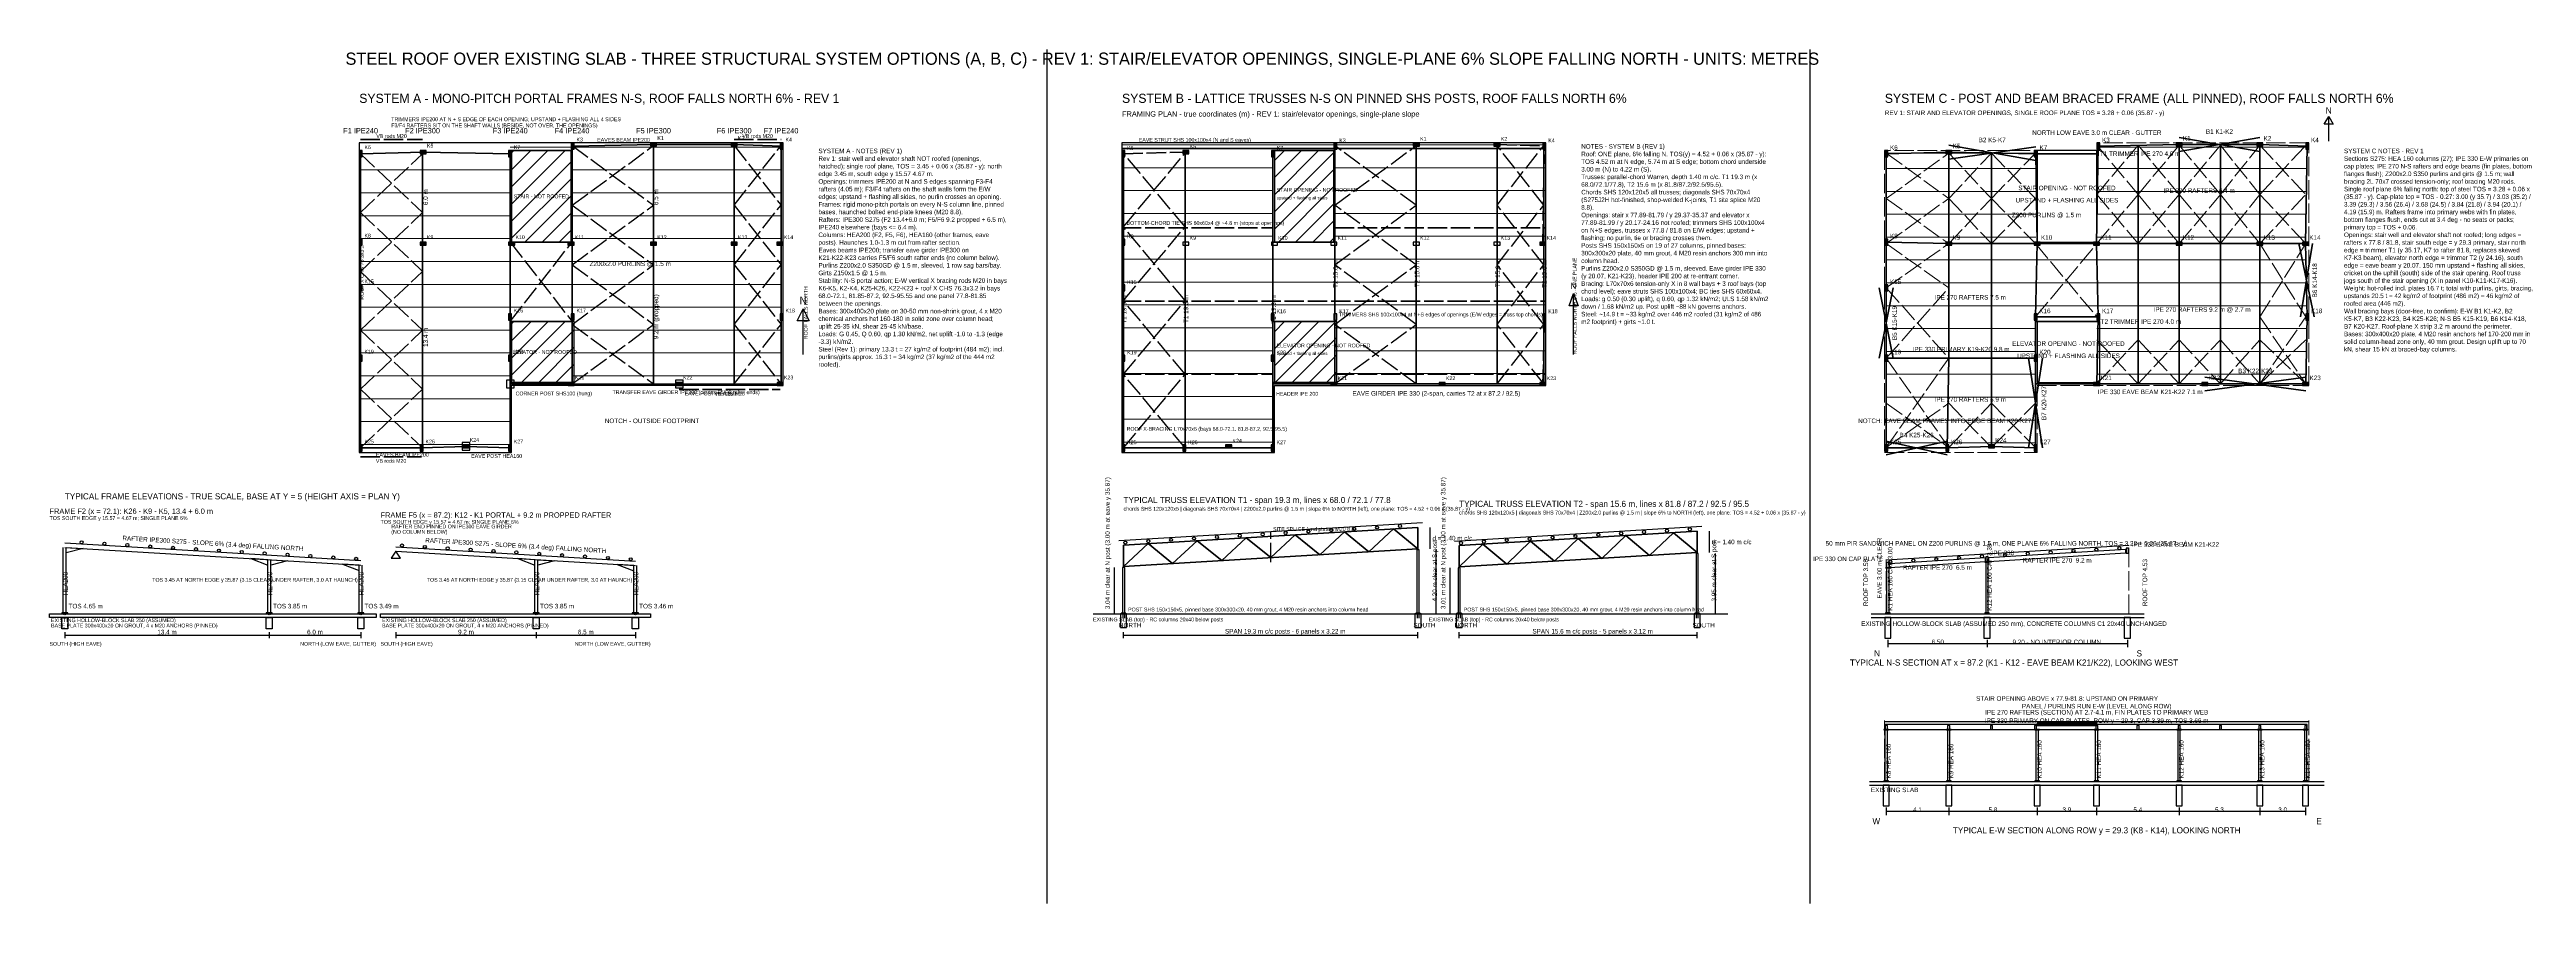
# Model space of a CAD drawing. Header units: metres. Extents: x 48 to 210, y -14 to 42.
import ezdxf
from ezdxf.enums import TextEntityAlignment as Align

# ---------------------------------------------------------------- set-up
doc = ezdxf.new("R2010")
doc.units = ezdxf.units.M
doc.linetypes.add('DASHED', pattern=[1.524, 1.27, -0.254])
for name, color, linetype, lineweight in [('A-BEAM', 5, 'Continuous', 35), ('A-BRACE-WALL', 3, 'DASHED', 50), ('A-FRAME', 1, 'Continuous', 50), ('A-PURLIN', 8, 'Continuous', 13), ('B-BEAM', 5, 'Continuous', 35), ('B-BRACE-WALL', 3, 'DASHED', 50), ('B-PURLIN', 8, 'Continuous', 9), ('B-TRUSS', 1, 'Continuous', 50), ('C-BRACE-ROOF', 3, 'DASHED', 18), ('C-BRACE-WALL', 1, 'Continuous', 35), ('C-OPENING', 6, 'Continuous', 25), ('C-OUTLINE', 8, 'DASHED', 13), ('C-PRIMARY', 1, 'Continuous', 50), ('C-PURLIN', 8, 'Continuous', 13), ('C-RAFTER', 5, 'Continuous', 35), ('C-SECT', 7, 'Continuous', 25)]:
    doc.layers.add(name, color=color, linetype=linetype, lineweight=lineweight)
for name, color, linetype in [('A-BRACE-ROOF', 1, 'DASHED'), ('A-COL', 7, 'Continuous'), ('A-ELEV', 7, 'Continuous'), ('A-OPENING', 6, 'Continuous'), ('A-POST', 30, 'Continuous'), ('A-TEXT', 7, 'Continuous'), ('B-BRACE-ROOF', 1, 'DASHED'), ('B-COL', 7, 'Continuous'), ('B-COL-UNUSED', 8, 'Continuous'), ('B-ELEV', 7, 'Continuous'), ('B-OPENING', 30, 'Continuous'), ('B-TEXT', 7, 'Continuous'), ('C-COL', 7, 'Continuous'), ('C-TEXT', 7, 'Continuous')]:
    doc.layers.add(name, color=color, linetype=linetype)
pattern_1 = [(45, (0, 0), (-0.561266, 0.561266), [])]
pattern_2 = [(45, (0, 0), (-20.2056, 20.2056), [])]

msp = doc.modelspace()

# ---------------------------------------------------------------- hatches: boundary and pattern name
at = {"layer": 'A-COL'}
for points in [[(81.79, 35.47), (81.99, 35.47), (81.99, 35.87), (81.79, 35.87)], [(86.99, 35.67), (87.39, 35.67), (87.39, 35.87), (86.99, 35.87)], [(92.28, 35.67), (92.68, 35.67), (92.68, 35.87), (92.28, 35.87)], [(95.49, 35.47), (95.69, 35.47), (95.69, 35.87), (95.49, 35.87)], [(67.89, 34.97), (68.09, 34.97), (68.09, 35.37), (67.89, 35.37)], [(71.89, 35.17), (72.29, 35.17), (72.29, 35.37), (71.89, 35.37)], [(77.69, 34.97), (77.89, 34.97), (77.89, 35.37), (77.69, 35.37)], [(67.89, 29.17), (68.09, 29.17), (68.09, 29.57), (67.89, 29.57)], [(71.89, 29.17), (72.29, 29.17), (72.29, 29.37), (71.89, 29.37)], [(77.69, 29.17), (78.09, 29.17), (78.09, 29.37), (77.69, 29.37)], [(81.58, 29.17), (81.98, 29.17), (81.98, 29.37), (81.58, 29.37)], [(86.99, 29.17), (87.39, 29.17), (87.39, 29.37), (86.99, 29.37)], [(92.28, 29.17), (92.68, 29.17), (92.68, 29.37), (92.28, 29.37)], [(95.28, 29.17), (95.68, 29.17), (95.68, 29.37), (95.28, 29.37)], [(67.89, 26.17), (68.09, 26.17), (68.09, 26.57), (67.89, 26.57)], [(77.68, 24.26), (77.88, 24.26), (77.88, 24.66), (77.68, 24.66)], [(81.79, 24.26), (81.99, 24.26), (81.99, 24.66), (81.79, 24.66)], [(95.49, 24.26), (95.69, 24.26), (95.69, 24.66), (95.49, 24.66)], [(67.89, 21.56), (68.09, 21.56), (68.09, 21.96), (67.89, 21.96)], [(77.68, 21.56), (77.88, 21.56), (77.88, 21.96), (77.68, 21.96)], [(81.59, 19.97), (81.99, 19.97), (81.99, 20.17), (81.59, 20.17)], [(88.68, 19.97), (89.08, 19.97), (89.08, 20.17), (88.68, 20.17)], [(95.29, 19.97), (95.69, 19.97), (95.69, 20.17), (95.29, 20.17)], [(67.89, 15.67), (68.09, 15.67), (68.09, 16.07), (67.89, 16.07)], [(71.89, 15.67), (72.09, 15.67), (72.09, 16.07), (71.89, 16.07)], [(74.69, 15.87), (75.09, 15.87), (75.09, 16.07), (74.69, 16.07)], [(77.68, 15.67), (77.88, 15.67), (77.88, 16.07), (77.68, 16.07)]]:
    msp.add_hatch(color=7, dxfattribs=at).paths.add_polyline_path(points)
at = {"layer": 'A-OPENING'}
h = msp.add_hatch(dxfattribs=at)
h.set_pattern_fill('ANSI31', scale=0.5)
h.set_pattern_definition(pattern_1)
h.paths.add_polyline_path([(77.89, 29.37), (81.79, 29.37), (81.79, 35.37), (77.89, 35.37)])
h = msp.add_hatch(dxfattribs=at)
h.set_pattern_fill('ANSI31', scale=0.5)
h.set_pattern_definition(pattern_1)
h.paths.add_polyline_path([(77.89, 20.17), (81.99, 20.17), (81.99, 24.16), (77.89, 24.16)])
at = {"layer": 'B-COL'}
for points in [[(131.79, 35.47), (131.99, 35.47), (131.99, 35.87), (131.79, 35.87)], [(136.99, 35.67), (137.39, 35.67), (137.39, 35.87), (136.99, 35.87)], [(142.28, 35.67), (142.68, 35.67), (142.68, 35.87), (142.28, 35.87)], [(145.49, 35.47), (145.69, 35.47), (145.69, 35.87), (145.49, 35.87)], [(117.89, 34.97), (118.09, 34.97), (118.09, 35.37), (117.89, 35.37)], [(121.89, 35.17), (122.29, 35.17), (122.29, 35.37), (121.89, 35.37)], [(127.69, 34.97), (127.89, 34.97), (127.89, 35.37), (127.69, 35.37)], [(117.89, 29.17), (118.09, 29.17), (118.09, 29.57), (117.89, 29.57)], [(145.28, 29.17), (145.68, 29.17), (145.68, 29.37), (145.28, 29.37)], [(117.89, 26.17), (118.09, 26.17), (118.09, 26.57), (117.89, 26.57)], [(145.49, 24.26), (145.69, 24.26), (145.69, 24.66), (145.49, 24.66)], [(117.89, 21.56), (118.09, 21.56), (118.09, 21.96), (117.89, 21.96)], [(131.59, 19.97), (131.99, 19.97), (131.99, 20.17), (131.59, 20.17)], [(138.68, 19.97), (139.08, 19.97), (139.08, 20.17), (138.68, 20.17)], [(145.29, 19.97), (145.69, 19.97), (145.69, 20.17), (145.29, 20.17)], [(117.89, 15.67), (118.09, 15.67), (118.09, 16.07), (117.89, 16.07)], [(121.89, 15.67), (122.09, 15.67), (122.09, 16.07), (121.89, 16.07)], [(124.69, 15.87), (125.09, 15.87), (125.09, 16.07), (124.69, 16.07)], [(127.68, 15.67), (127.88, 15.67), (127.88, 16.07), (127.68, 16.07)]]:
    msp.add_hatch(color=7, dxfattribs=at).paths.add_polyline_path(points)
at = {"layer": 'B-OPENING'}
h = msp.add_hatch(dxfattribs=at)
h.set_pattern_fill('ANSI31', scale=0.5)
h.set_pattern_definition(pattern_1)
h.paths.add_polyline_path([(127.89, 29.37), (131.79, 29.37), (131.79, 35.37), (127.89, 35.37)])
h = msp.add_hatch(dxfattribs=at)
h.set_pattern_fill('ANSI31', scale=0.5)
h.set_pattern_definition(pattern_1)
h.paths.add_polyline_path([(127.89, 20.17), (131.99, 20.17), (131.99, 24.16), (127.89, 24.16)])
at = {"layer": 'C-COL'}
for points in [[(181.79, 35.47), (181.99, 35.47), (181.99, 35.87), (181.79, 35.87)], [(186.99, 35.67), (187.39, 35.67), (187.39, 35.87), (186.99, 35.87)], [(192.28, 35.67), (192.68, 35.67), (192.68, 35.87), (192.28, 35.87)], [(195.49, 35.47), (195.69, 35.47), (195.69, 35.87), (195.49, 35.87)], [(167.89, 34.97), (168.09, 34.97), (168.09, 35.37), (167.89, 35.37)], [(171.89, 35.17), (172.29, 35.17), (172.29, 35.37), (171.89, 35.37)], [(177.69, 34.97), (177.89, 34.97), (177.89, 35.37), (177.69, 35.37)], [(167.89, 29.17), (168.09, 29.17), (168.09, 29.57), (167.89, 29.57)], [(171.89, 29.17), (172.29, 29.17), (172.29, 29.37), (171.89, 29.37)], [(177.69, 29.17), (178.09, 29.17), (178.09, 29.37), (177.69, 29.37)], [(181.58, 29.17), (181.98, 29.17), (181.98, 29.37), (181.58, 29.37)], [(186.99, 29.17), (187.39, 29.17), (187.39, 29.37), (186.99, 29.37)], [(192.28, 29.17), (192.68, 29.17), (192.68, 29.37), (192.28, 29.37)], [(195.28, 29.17), (195.68, 29.17), (195.68, 29.37), (195.28, 29.37)], [(167.89, 26.17), (168.09, 26.17), (168.09, 26.57), (167.89, 26.57)], [(177.68, 24.26), (177.88, 24.26), (177.88, 24.66), (177.68, 24.66)], [(181.79, 24.26), (181.99, 24.26), (181.99, 24.66), (181.79, 24.66)], [(195.49, 24.26), (195.69, 24.26), (195.69, 24.66), (195.49, 24.66)], [(167.89, 21.56), (168.09, 21.56), (168.09, 21.96), (167.89, 21.96)], [(177.68, 21.56), (177.88, 21.56), (177.88, 21.96), (177.68, 21.96)], [(181.59, 19.97), (181.99, 19.97), (181.99, 20.17), (181.59, 20.17)], [(188.68, 19.97), (189.08, 19.97), (189.08, 20.17), (188.68, 20.17)], [(195.29, 19.97), (195.69, 19.97), (195.69, 20.17), (195.29, 20.17)], [(167.89, 15.67), (168.09, 15.67), (168.09, 16.07), (167.89, 16.07)], [(171.89, 15.67), (172.09, 15.67), (172.09, 16.07), (171.89, 16.07)], [(174.69, 15.87), (175.09, 15.87), (175.09, 16.07), (174.69, 16.07)], [(177.68, 15.67), (177.88, 15.67), (177.88, 16.07), (177.68, 16.07)]]:
    msp.add_hatch(color=7, dxfattribs=at).paths.add_polyline_path(points)
at = {"layer": 'C-OPENING'}
h = msp.add_hatch(dxfattribs=at)
h.set_pattern_fill('ANSI31', scale=3)
h.set_pattern_definition(pattern_2)
h.paths.add_polyline_path([(177.89, 29.37), (181.79, 29.37), (181.79, 35.37), (177.89, 35.37)])
h = msp.add_hatch(dxfattribs=at)
h.set_pattern_fill('ANSI31', scale=3)
h.set_pattern_definition(pattern_2)
h.paths.add_polyline_path([(177.89, 20.17), (181.99, 20.17), (181.99, 24.16), (177.89, 24.16)])

# ---------------------------------------------------------------- linework, layer by layer
at = {"color": 8}
for p, q in [((113, -14), (113, 42)), ((163, -14), (163, 42))]:
    msp.add_line(p, q, dxfattribs=at)
at = {"layer": 'A-BEAM'}
for p, q in [((77.8, 35.37), (81.85, 35.37)), ((77.8, 29.37), (81.85, 29.37)), ((77.8, 24.16), (81.85, 24.16)), ((77.8, 20.17), (81.85, 20.17))]:
    msp.add_line(p, q, dxfattribs=at)
for points in [[(67.99, 35.17), (72.09, 35.27), (77.79, 35.17), (77.8, 35.37), (81.85, 35.37), (81.89, 35.67), (87.19, 35.77), (92.48, 35.77), (95.59, 35.67)], [(67.99, 15.87), (71.99, 15.87), (74.89, 15.97), (77.78, 15.87)]]:
    msp.add_lwpolyline(points, dxfattribs=at)
at = {"layer": 'A-BEAM', "const_width": 0.08}
msp.add_lwpolyline([(77.8, 20.07), (81.79, 20.07), (88.88, 20.07), (95.49, 20.07)], dxfattribs=at)
at = {"layer": 'A-BRACE-ROOF'}
for p, q in [((67.99, 31.31), (72.05, 35.17)), ((67.99, 35.17), (72.05, 31.31)), ((81.85, 31.7925), (87.19, 35.7)), ((81.85, 35.7), (87.19, 31.7925)), ((92.48, 31.7925), (95.55, 35.7)), ((92.48, 35.7), (95.55, 31.7925)), ((67.99, 27.45), (72.05, 31.31)), ((67.99, 31.31), (72.05, 27.45)), ((81.85, 27.885), (87.19, 31.7925)), ((81.85, 31.7925), (87.19, 27.885)), ((92.48, 27.885), (95.55, 31.7925)), ((92.48, 31.7925), (95.55, 27.885)), ((77.8, 24.16), (81.85, 29.37)), ((77.8, 29.37), (81.85, 24.16)), ((81.85, 23.9775), (87.19, 27.885)), ((81.85, 27.885), (87.19, 23.9775)), ((92.48, 23.9775), (95.55, 27.885)), ((92.48, 27.885), (95.55, 23.9775)), ((67.99, 23.59), (72.05, 27.45)), ((67.99, 27.45), (72.05, 23.59)), ((67.99, 19.73), (72.05, 23.59)), ((67.99, 23.59), (72.05, 19.73)), ((81.85, 20.07), (87.19, 23.9775)), ((81.85, 23.9775), (87.19, 20.07)), ((92.48, 20.07), (95.55, 23.9775)), ((92.48, 23.9775), (95.55, 20.07)), ((67.99, 15.87), (72.05, 19.73)), ((67.99, 19.73), (72.05, 15.87))]:
    msp.add_line(p, q, dxfattribs=at)
at = {"layer": 'A-BRACE-WALL'}
for p, q in [((67.99, 36.1), (72.05, 36.1)), ((92.48, 36.1), (95.55, 36.1)), ((88.88, 19.7), (95.49, 19.7)), ((67.99, 15.3), (71.99, 15.3))]:
    msp.add_line(p, q, dxfattribs=at)
at = {"layer": 'A-COL', "color": 8}
msp.add_lwpolyline([(67.89, 15.57), (77.89, 15.57), (77.89, 20), (95.69, 20), (95.69, 35.87), (67.89, 35.87)], close=True, dxfattribs=at)
at = {"layer": 'A-COL'}
for points in [[(81.79, 35.47), (81.99, 35.47), (81.99, 35.87), (81.79, 35.87)], [(86.99, 35.67), (87.39, 35.67), (87.39, 35.87), (86.99, 35.87)], [(92.28, 35.67), (92.68, 35.67), (92.68, 35.87), (92.28, 35.87)], [(95.49, 35.47), (95.69, 35.47), (95.69, 35.87), (95.49, 35.87)], [(67.89, 34.97), (68.09, 34.97), (68.09, 35.37), (67.89, 35.37)], [(71.89, 35.17), (72.29, 35.17), (72.29, 35.37), (71.89, 35.37)], [(77.69, 34.97), (77.89, 34.97), (77.89, 35.37), (77.69, 35.37)], [(67.89, 29.17), (68.09, 29.17), (68.09, 29.57), (67.89, 29.57)], [(71.89, 29.17), (72.29, 29.17), (72.29, 29.37), (71.89, 29.37)], [(77.69, 29.17), (78.09, 29.17), (78.09, 29.37), (77.69, 29.37)], [(81.58, 29.17), (81.98, 29.17), (81.98, 29.37), (81.58, 29.37)], [(86.99, 29.17), (87.39, 29.17), (87.39, 29.37), (86.99, 29.37)], [(92.28, 29.17), (92.68, 29.17), (92.68, 29.37), (92.28, 29.37)], [(95.28, 29.17), (95.68, 29.17), (95.68, 29.37), (95.28, 29.37)], [(67.89, 26.17), (68.09, 26.17), (68.09, 26.57), (67.89, 26.57)], [(77.68, 24.26), (77.88, 24.26), (77.88, 24.66), (77.68, 24.66)], [(81.79, 24.26), (81.99, 24.26), (81.99, 24.66), (81.79, 24.66)], [(95.49, 24.26), (95.69, 24.26), (95.69, 24.66), (95.49, 24.66)], [(67.89, 21.56), (68.09, 21.56), (68.09, 21.96), (67.89, 21.96)], [(77.68, 21.56), (77.88, 21.56), (77.88, 21.96), (77.68, 21.96)], [(81.59, 19.97), (81.99, 19.97), (81.99, 20.17), (81.59, 20.17)], [(88.68, 19.97), (89.08, 19.97), (89.08, 20.17), (88.68, 20.17)], [(95.29, 19.97), (95.69, 19.97), (95.69, 20.17), (95.29, 20.17)], [(67.89, 15.67), (68.09, 15.67), (68.09, 16.07), (67.89, 16.07)], [(71.89, 15.67), (72.09, 15.67), (72.09, 16.07), (71.89, 16.07)], [(74.69, 15.87), (75.09, 15.87), (75.09, 16.07), (74.69, 16.07)], [(77.68, 15.67), (77.88, 15.67), (77.88, 16.07), (77.68, 16.07)]]:
    msp.add_lwpolyline(points, close=True, dxfattribs=at)
at = {"layer": 'A-ELEV'}
for p, q in [((48.5, 5.05), (48.5, 9.35)), ((48.6, 9.65), (68, 8.486)), ((48.6, 9.35), (68, 8.186)), ((48.7, 5.05), (48.7, 9.35)), ((61.9, 5.05), (61.9, 8.546)), ((62.1, 5.05), (62.1, 8.546)), ((67.9, 5.05), (67.9, 8.186)), ((68.1, 5.05), (68.1, 8.186)), ((70.3, 9.398), (86, 8.456)), ((70.3, 9.098), (86, 8.156)), ((79.4, 5.05), (79.4, 8.546)), ((79.6, 5.05), (79.6, 8.546)), ((85.9, 5.05), (85.9, 8.156)), ((86.1, 5.05), (86.1, 8.156)), ((48.6, 3.8), (48.6, 3.4)), ((48.6, 3.6), (68, 3.6)), ((62, 3.8), (62, 3.4)), ((68, 3.8), (68, 3.4)), ((70.3, 3.8), (70.3, 3.4)), ((70.3, 3.6), (86, 3.6)), ((79.5, 3.8), (79.5, 3.4)), ((86, 3.8), (86, 3.4))]:
    msp.add_line(p, q, dxfattribs=at)
for points in [[(48.7, 9.35), (49.8, 9.278), (48.7, 9)], [(61.9, 8.546), (60.8, 8.618), (61.9, 8.196)], [(62.1, 8.546), (63.2, 8.474), (62.1, 8.196)], [(67.9, 8.186), (66.8, 8.258), (67.9, 7.836)], [(79.4, 8.546), (78.3, 8.618), (79.4, 8.196)], [(79.6, 8.546), (80.7, 8.474), (79.6, 8.196)], [(85.9, 8.156), (84.8, 8.228), (85.9, 7.806)], [(47.6, 5), (69, 5), (69, 4.75), (47.6, 4.75)], [(48.4, 5), (48.8, 5), (48.8, 5.05), (48.4, 5.05)], [(61.8, 5), (62.2, 5), (62.2, 5.05), (61.8, 5.05)], [(67.8, 5), (68.2, 5), (68.2, 5.05), (67.8, 5.05)], [(69.3, 5), (87, 5), (87, 4.75), (69.3, 4.75)], [(79.3, 5), (79.7, 5), (79.7, 5.05), (79.3, 5.05)], [(85.8, 5), (86.2, 5), (86.2, 5.05), (85.8, 5.05)]]:
    msp.add_lwpolyline(points, close=True, dxfattribs=at)
at = {"layer": 'A-ELEV', "color": 5}
msp.add_lwpolyline([(70.3, 9.098), (70, 8.648), (70.6, 8.648)], close=True, dxfattribs=at)
at = {"layer": 'A-ELEV', "color": 8}
for points in [[(48.4, 4.75), (48.8, 4.75), (48.8, 4), (48.4, 4)], [(61.8, 4.75), (62.2, 4.75), (62.2, 4), (61.8, 4)], [(67.8, 4.75), (68.2, 4.75), (68.2, 4), (67.8, 4)], [(79.3, 4.75), (79.7, 4.75), (79.7, 4), (79.3, 4)], [(85.8, 4.75), (86.2, 4.75), (86.2, 4), (85.8, 4)]]:
    msp.add_lwpolyline(points, close=True, dxfattribs=at)
for centre in [(49.7, 9.684), (51.2, 9.594), (52.7, 9.504), (54.2, 9.414), (55.7, 9.324), (57.2, 9.234), (58.7, 9.144), (60.2, 9.054), (61.7, 8.964), (63.2, 8.874), (64.7, 8.784), (66.2, 8.694), (67.7, 8.604), (70.7, 9.474), (72.2, 9.384), (73.7, 9.294), (75.2, 9.204), (76.7, 9.114), (78.2, 9.024), (79.7, 8.934), (81.2, 8.844), (82.7, 8.754), (84.2, 8.664), (85.7, 8.574)]:
    msp.add_circle(centre, 0.1, dxfattribs=at)
at = {"layer": 'A-ELEV'}
for centre in [(48.6, 5), (62, 5), (68, 5), (79.5, 5), (86, 5)]:
    msp.add_circle(centre, 0.08, dxfattribs=at)
at = {"layer": 'A-FRAME'}
for p, q in [((87.19, 20.07), (87.19, 35.77)), ((92.48, 20.07), (92.48, 35.77)), ((67.99, 15.87), (67.99, 35.17)), ((72.05, 15.87), (72.05, 35.27)), ((77.8, 15.87), (77.8, 35.37)), ((81.85, 20.07), (81.85, 35.67)), ((95.55, 20.07), (95.55, 35.67))]:
    msp.add_line(p, q, dxfattribs=at)
at = {"layer": 'A-OPENING'}
for points in [[(77.89, 29.37), (81.79, 29.37), (81.79, 35.37), (77.89, 35.37)], [(77.89, 20.17), (81.99, 20.17), (81.99, 24.16), (77.89, 24.16)]]:
    msp.add_lwpolyline(points, close=True, dxfattribs=at)
at = {"layer": 'A-POST'}
for points in [[(77.55, 19.82), (78.05, 19.82), (78.05, 20.32), (77.55, 20.32)], [(88.63, 19.82), (89.13, 19.82), (89.13, 20.32), (88.63, 20.32)], [(74.64, 15.72), (75.14, 15.72), (75.14, 16.22), (74.64, 16.22)]]:
    msp.add_lwpolyline(points, close=True, dxfattribs=at)
at = {"layer": 'A-PURLIN'}
for p, q in [((67.99, 34.1), (77.8, 34.1)), ((77.8, 35.6), (95.55, 35.6)), ((81.85, 34.1), (95.55, 34.1)), ((67.99, 32.6), (77.8, 32.6)), ((81.85, 32.6), (95.55, 32.6)), ((67.99, 31.1), (77.8, 31.1)), ((81.85, 31.1), (95.55, 31.1)), ((67.99, 29.6), (77.8, 29.6)), ((81.85, 29.6), (95.55, 29.6)), ((67.99, 28.1), (77.8, 28.1)), ((77.8, 28.1), (95.55, 28.1)), ((67.99, 26.6), (77.8, 26.6)), ((77.8, 26.6), (95.55, 26.6)), ((67.99, 25.1), (77.8, 25.1)), ((77.8, 25.1), (95.55, 25.1)), ((67.99, 23.6), (77.8, 23.6)), ((81.85, 23.6), (95.55, 23.6)), ((67.99, 22.1), (77.8, 22.1)), ((81.85, 22.1), (95.55, 22.1)), ((67.99, 20.6), (77.8, 20.6)), ((81.85, 20.6), (95.55, 20.6)), ((67.99, 19.1), (77.8, 19.1)), ((67.99, 17.6), (77.8, 17.6)), ((67.99, 16.1), (77.8, 16.1))]:
    msp.add_line(p, q, dxfattribs=at)
at = {"layer": 'A-TEXT'}
msp.add_line((97, 22), (97, 25), dxfattribs=at)
msp.add_lwpolyline([(96.6, 24.2), (97, 25), (97.4, 24.2)], close=True, dxfattribs=at)
at = {"layer": 'B-BEAM'}
for p, q in [((117.89, 35.5), (145.69, 35.5)), ((127.79, 20.07), (131.79, 20.07)), ((127.89, 20.07), (145.69, 20.07)), ((117.89, 15.87), (127.89, 15.87))]:
    msp.add_line(p, q, dxfattribs=at)
at = {"layer": 'B-BEAM', "lineweight": 50}
for p, q in [((127.785, 35.37), (131.84, 35.37)), ((127.785, 29.37), (131.84, 29.37)), ((127.785, 24.16), (131.84, 24.16)), ((127.785, 20.17), (131.84, 20.17)), ((131.79, 20.07), (145.49, 20.07))]:
    msp.add_line(p, q, dxfattribs=at)
at = {"layer": 'B-BEAM', "linetype": 'DASHED'}
for p, q in [((117.89, 30.3), (127.785, 30.3)), ((131.84, 30.3), (145.69, 30.3)), ((117.89, 25.5), (145.69, 25.5)), ((117.89, 20.7), (127.785, 20.7)), ((131.84, 20.7), (145.69, 20.7))]:
    msp.add_line(p, q, dxfattribs=at)
at = {"layer": 'B-BRACE-ROOF'}
for p, q in [((117.99, 30.3675), (122.04, 35.2)), ((122.04, 30.3675), (117.99, 35.2)), ((131.84, 31.7925), (137.19, 35.7)), ((137.19, 31.7925), (131.84, 35.7)), ((142.48, 31.7925), (145.54, 35.7)), ((145.54, 31.7925), (142.48, 35.7)), ((131.84, 27.885), (137.19, 31.7925)), ((137.19, 27.885), (131.84, 31.7925)), ((142.48, 27.885), (145.54, 31.7925)), ((145.54, 27.885), (142.48, 31.7925)), ((117.99, 25.535), (122.04, 30.3675)), ((122.04, 25.535), (117.99, 30.3675)), ((131.84, 23.9775), (137.19, 27.885)), ((137.19, 23.9775), (131.84, 27.885)), ((142.48, 23.9775), (145.54, 27.885)), ((145.54, 23.9775), (142.48, 27.885)), ((117.99, 20.7025), (122.04, 25.535)), ((122.04, 20.7025), (117.99, 25.535)), ((131.84, 20.07), (137.19, 23.9775)), ((137.19, 20.07), (131.84, 23.9775)), ((142.48, 20.07), (145.54, 23.9775)), ((145.54, 20.07), (142.48, 23.9775)), ((117.99, 15.87), (122.04, 20.7025)), ((122.04, 15.87), (117.99, 20.7025))]:
    msp.add_line(p, q, dxfattribs=at)
at = {"layer": 'B-BRACE-WALL'}
for p, q in [((142.48, 35.77), (145.59, 35.67)), ((117.99, 35.17), (122.09, 35.27)), ((117.99, 29.37), (117.99, 35.17)), ((145.48, 29.27), (145.59, 35.67)), ((145.49, 20.07), (145.59, 24.46)), ((117.99, 15.87), (117.99, 21.76)), ((138.88, 20.07), (145.49, 20.07)), ((117.99, 15.87), (121.99, 15.87))]:
    msp.add_line(p, q, dxfattribs=at)
at = {"layer": 'B-COL'}
for points in [[(131.79, 35.47), (131.99, 35.47), (131.99, 35.87), (131.79, 35.87)], [(136.99, 35.67), (137.39, 35.67), (137.39, 35.87), (136.99, 35.87)], [(142.28, 35.67), (142.68, 35.67), (142.68, 35.87), (142.28, 35.87)], [(145.49, 35.47), (145.69, 35.47), (145.69, 35.87), (145.49, 35.87)], [(117.89, 34.97), (118.09, 34.97), (118.09, 35.37), (117.89, 35.37)], [(121.89, 35.17), (122.29, 35.17), (122.29, 35.37), (121.89, 35.37)], [(127.69, 34.97), (127.89, 34.97), (127.89, 35.37), (127.69, 35.37)], [(117.89, 29.17), (118.09, 29.17), (118.09, 29.57), (117.89, 29.57)], [(145.28, 29.17), (145.68, 29.17), (145.68, 29.37), (145.28, 29.37)], [(117.89, 26.17), (118.09, 26.17), (118.09, 26.57), (117.89, 26.57)], [(145.49, 24.26), (145.69, 24.26), (145.69, 24.66), (145.49, 24.66)], [(117.89, 21.56), (118.09, 21.56), (118.09, 21.96), (117.89, 21.96)], [(131.59, 19.97), (131.99, 19.97), (131.99, 20.17), (131.59, 20.17)], [(138.68, 19.97), (139.08, 19.97), (139.08, 20.17), (138.68, 20.17)], [(145.29, 19.97), (145.69, 19.97), (145.69, 20.17), (145.29, 20.17)], [(117.89, 15.67), (118.09, 15.67), (118.09, 16.07), (117.89, 16.07)], [(121.89, 15.67), (122.09, 15.67), (122.09, 16.07), (121.89, 16.07)], [(124.69, 15.87), (125.09, 15.87), (125.09, 16.07), (124.69, 16.07)], [(127.68, 15.67), (127.88, 15.67), (127.88, 16.07), (127.68, 16.07)]]:
    msp.add_lwpolyline(points, close=True, dxfattribs=at)
at = {"layer": 'B-COL-UNUSED'}
for points in [[(121.89, 29.17), (122.29, 29.17), (122.29, 29.37), (121.89, 29.37)], [(127.69, 29.17), (128.09, 29.17), (128.09, 29.37), (127.69, 29.37)], [(131.58, 29.17), (131.98, 29.17), (131.98, 29.37), (131.58, 29.37)], [(136.99, 29.17), (137.39, 29.17), (137.39, 29.37), (136.99, 29.37)], [(142.28, 29.17), (142.68, 29.17), (142.68, 29.37), (142.28, 29.37)], [(127.68, 24.26), (127.88, 24.26), (127.88, 24.66), (127.68, 24.66)], [(131.79, 24.26), (131.99, 24.26), (131.99, 24.66), (131.79, 24.66)], [(127.68, 21.56), (127.88, 21.56), (127.88, 21.96), (127.68, 21.96)]]:
    msp.add_lwpolyline(points, close=True, dxfattribs=at)
at = {"layer": 'B-ELEV'}
for p, q in [((117.7, 9.794), (137.6, 10.988)), ((139.7, 9.764), (155.9, 10.736)), ((116, 5), (139.3, 5)), ((138, 5), (157.6, 5))]:
    msp.add_line(p, q, dxfattribs=at)
at = {"layer": 'B-ELEV', "lineweight": 50}
for p, q in [((118, 9.502), (137.3, 10.66)), ((140, 9.472), (155.6, 10.408)), ((118, 8.102), (137.3, 9.26)), ((140, 8.072), (155.6, 9.008))]:
    msp.add_line(p, q, dxfattribs=at)
at = {"layer": 'B-ELEV', "lineweight": 35}
for p, q in [((121.2167, 8.295), (122.825, 9.7915)), ((122.825, 9.7915), (124.4333, 8.488)), ((124.4333, 8.488), (126.0417, 9.9845)), ((126.0417, 9.9845), (127.65, 8.681)), ((127.65, 8.681), (129.2583, 10.1775)), ((129.2583, 10.1775), (130.8667, 8.874)), ((130.8667, 8.874), (132.475, 10.3705)), ((132.475, 10.3705), (134.0833, 9.067)), ((134.0833, 9.067), (135.6917, 10.5635)), ((135.6917, 10.5635), (137.3, 9.26)), ((137.3, 9.26), (137.3, 10.66)), ((143.12, 8.2592), (144.68, 9.7528)), ((144.68, 9.7528), (146.24, 8.4464)), ((146.24, 8.4464), (147.8, 9.94)), ((147.8, 9.94), (149.36, 8.6336)), ((149.36, 8.6336), (150.92, 10.1272)), ((150.92, 10.1272), (152.48, 8.8208)), ((152.48, 8.8208), (154.04, 10.3144)), ((154.04, 10.3144), (155.6, 9.008)), ((155.6, 9.008), (155.6, 10.408)), ((118, 8.102), (119.6083, 9.5985)), ((118, 8.102), (118, 9.502)), ((119.6083, 9.5985), (121.2167, 8.295)), ((140, 8.072), (141.56, 9.5656)), ((140, 8.072), (140, 9.472)), ((141.56, 9.5656), (143.12, 8.2592))]:
    msp.add_line(p, q, dxfattribs=at)
at = {"layer": 'B-ELEV', "color": 1, "linetype": 'DASHED'}
msp.add_line((127.65, 8.381), (127.65, 10.381), dxfattribs=at)
at = {"layer": 'B-ELEV', "linetype": 'DASHED'}
for p, q in [((117.945, 5.04), (117.945, 4.7)), ((118.055, 5.04), (118.055, 4.7)), ((137.245, 5.04), (137.245, 4.7)), ((137.355, 5.04), (137.355, 4.7)), ((139.945, 5.04), (139.945, 4.7)), ((140.055, 5.04), (140.055, 4.7)), ((155.545, 5.04), (155.545, 4.7)), ((155.655, 5.04), (155.655, 4.7))]:
    msp.add_line(p, q, dxfattribs=at)
at = {"layer": 'B-ELEV'}
for points in [[(137.225, 5.04), (137.375, 5.04), (137.375, 9.2), (137.225, 9.2)], [(155.525, 5.04), (155.675, 5.04), (155.675, 8.948), (155.525, 8.948)], [(117.925, 5.04), (118.075, 5.04), (118.075, 8.042), (117.925, 8.042)], [(139.925, 5.04), (140.075, 5.04), (140.075, 8.012), (139.925, 8.012)], [(117.85, 5), (118.15, 5), (118.15, 5.04), (117.85, 5.04)], [(137.15, 5), (137.45, 5), (137.45, 5.04), (137.15, 5.04)], [(139.85, 5), (140.15, 5), (140.15, 5.04), (139.85, 5.04)], [(155.45, 5), (155.75, 5), (155.75, 5.04), (155.45, 5.04)]]:
    msp.add_lwpolyline(points, close=True, dxfattribs=at)
at = {"layer": 'B-ELEV', "linetype": 'DASHED'}
for points in [[(117.8, 4.1), (118.2, 4.1), (118.2, 5), (117.8, 5)], [(137.1, 4.1), (137.5, 4.1), (137.5, 5), (137.1, 5)], [(139.8, 4.1), (140.2, 4.1), (140.2, 5), (139.8, 5)], [(155.4, 4.1), (155.8, 4.1), (155.8, 5), (155.4, 5)]]:
    msp.add_lwpolyline(points, close=True, dxfattribs=at)
at = {"layer": 'B-ELEV'}
for centre in [(118.12, 9.6692), (119.62, 9.7592), (121.12, 9.8492), (122.62, 9.9392), (124.12, 10.0292), (125.62, 10.1192), (127.12, 10.2092), (128.62, 10.2992), (130.12, 10.3892), (131.62, 10.4792), (133.12, 10.5692), (134.62, 10.6592), (136.12, 10.7492), (141.62, 9.7292), (143.12, 9.8192), (144.62, 9.9092), (146.12, 9.9992), (147.62, 10.0892), (149.12, 10.1792), (150.62, 10.2692), (152.12, 10.3592), (153.62, 10.4492), (155.12, 10.5392), (140.12, 9.6392)]:
    msp.add_circle(centre, 0.1, dxfattribs=at)
at = {"layer": 'B-OPENING'}
for points in [[(127.89, 29.37), (131.79, 29.37), (131.79, 35.37), (127.89, 35.37)], [(127.89, 20.17), (131.99, 20.17), (131.99, 24.16), (127.89, 24.16)]]:
    msp.add_lwpolyline(points, close=True, dxfattribs=at)
at = {"layer": 'B-PURLIN'}
for p, q in [((117.89, 35.75), (145.69, 35.75)), ((117.89, 34.25), (127.785, 34.25)), ((131.84, 34.25), (145.69, 34.25)), ((117.89, 32.75), (127.785, 32.75)), ((131.84, 32.75), (145.69, 32.75)), ((117.89, 31.25), (127.785, 31.25)), ((131.84, 31.25), (145.69, 31.25)), ((117.89, 29.75), (127.785, 29.75)), ((131.84, 29.75), (145.69, 29.75)), ((117.89, 28.25), (145.69, 28.25)), ((117.89, 26.75), (145.69, 26.75)), ((117.89, 25.25), (145.69, 25.25)), ((117.89, 23.75), (127.785, 23.75)), ((131.84, 23.75), (145.69, 23.75)), ((117.89, 22.25), (127.785, 22.25)), ((131.84, 22.25), (145.69, 22.25)), ((117.89, 20.75), (127.785, 20.75)), ((131.84, 20.75), (145.69, 20.75)), ((117.89, 19.25), (127.89, 19.25)), ((117.89, 17.75), (127.89, 17.75)), ((117.89, 16.25), (127.89, 16.25))]:
    msp.add_line(p, q, dxfattribs=at)
at = {"layer": 'B-TEXT'}
for p, q in [((147.5, 22), (147.5, 26)), ((138.1, 9.26), (138.1, 10.66)), ((156.4, 9.008), (156.4, 10.408)), ((138.5, 5), (138.5, 9.2)), ((156.8, 5), (156.8, 8.948)), ((117.4, 5), (117.4, 8.042)), ((139.4, 5), (139.4, 8.012)), ((118, 3.4), (118, 3.8)), ((118, 3.6), (137.3, 3.6)), ((137.3, 3.4), (137.3, 3.8)), ((140, 3.4), (140, 3.8)), ((140, 3.6), (155.6, 3.6)), ((155.6, 3.4), (155.6, 3.8))]:
    msp.add_line(p, q, dxfattribs=at)
at = {"layer": 'B-TEXT', "color": 8}
msp.add_lwpolyline([(117.89, 15.57), (127.89, 15.57), (127.89, 19.97), (145.69, 19.97), (145.69, 35.87), (117.89, 35.87)], close=True, dxfattribs=at)
at = {"layer": 'B-TEXT'}
msp.add_lwpolyline([(147.2, 25.2), (147.5, 26), (147.8, 25.2)], close=True, dxfattribs=at)
at = {"layer": 'B-TRUSS', "color": 1, "lineweight": 50}
for p, q in [((137.19, 20.07), (137.19, 35.77)), ((142.48, 20.07), (142.48, 35.77)), ((117.99, 15.87), (117.99, 35.17)), ((122.04, 15.87), (122.04, 35.27)), ((127.785, 15.87), (127.785, 35.17)), ((131.84, 20.07), (131.84, 35.67)), ((145.54, 20.07), (145.54, 35.67))]:
    msp.add_line(p, q, dxfattribs=at)
at = {"layer": 'C-BRACE-ROOF'}
for p, q in [((181.8, 35.72), (184.5, 32.495)), ((181.8, 32.495), (184.5, 35.72)), ((184.5, 35.72), (187.19, 32.495)), ((184.5, 32.495), (187.19, 35.72)), ((187.19, 35.72), (189.9, 32.495)), ((187.19, 32.495), (189.9, 35.72)), ((189.9, 35.72), (192.48, 32.495)), ((189.9, 32.495), (192.48, 35.72)), ((192.48, 35.72), (195.5, 32.495)), ((192.48, 32.495), (195.5, 35.72)), ((168, 35.2), (172.09, 32.235)), ((168, 32.235), (172.09, 35.2)), ((172.09, 35.2), (174.89, 32.235)), ((172.09, 32.235), (174.89, 35.2)), ((174.89, 35.2), (177.78, 32.235)), ((174.89, 32.235), (177.78, 35.2)), ((181.8, 32.495), (184.5, 29.27)), ((181.8, 29.27), (184.5, 32.495)), ((184.5, 32.495), (187.19, 29.27)), ((184.5, 29.27), (187.19, 32.495)), ((187.19, 32.495), (189.9, 29.27)), ((187.19, 29.27), (189.9, 32.495)), ((189.9, 32.495), (192.48, 29.27)), ((189.9, 29.27), (192.48, 32.495)), ((192.48, 32.495), (195.5, 29.27)), ((192.48, 29.27), (195.5, 32.495)), ((168, 32.235), (172.09, 29.27)), ((168, 29.27), (172.09, 32.235)), ((172.09, 32.235), (174.89, 29.27)), ((172.09, 29.27), (174.89, 32.235)), ((174.89, 32.235), (177.78, 29.27)), ((174.89, 29.27), (177.78, 32.235)), ((168, 29.27), (172.09, 26.37)), ((168, 26.37), (172.09, 29.27)), ((177.78, 24.46), (181.8, 29.27)), ((177.78, 29.27), (181.8, 24.46)), ((192.48, 29.27), (195.5, 24.46)), ((192.48, 24.46), (195.5, 29.27)), ((168, 26.37), (172.09, 21.76)), ((168, 21.76), (172.09, 26.37)), ((192.48, 24.46), (195.5, 20.07)), ((192.48, 20.07), (195.5, 24.46)), ((181.8, 20.07), (184.5, 22.97)), ((181.8, 22.97), (184.5, 20.07)), ((184.5, 20.07), (187.19, 22.97)), ((184.5, 22.97), (187.19, 20.07)), ((187.19, 20.07), (189.9, 22.97)), ((187.19, 22.97), (189.9, 20.07)), ((189.9, 20.07), (192.48, 22.97)), ((189.9, 22.97), (192.48, 20.07)), ((192.48, 20.07), (195.5, 22.97)), ((192.48, 22.97), (195.5, 20.07)), ((168, 21.76), (172.09, 15.9)), ((168, 15.9), (172.09, 21.76)), ((168, 15.9), (172.09, 18.8)), ((168, 18.8), (172.09, 15.9)), ((172.09, 15.9), (174.89, 18.8)), ((172.09, 18.8), (174.89, 15.9)), ((174.89, 15.9), (177.78, 18.8)), ((174.89, 18.8), (177.78, 15.9))]:
    msp.add_line(p, q, dxfattribs=at)
at = {"layer": 'C-BRACE-WALL'}
for p, q in [((172.09, 35.72), (177.79, 34.72)), ((187.19, 36.22), (192.48, 35.32)), ((187.19, 35.32), (192.48, 36.22)), ((172.09, 34.82), (177.79, 35.62)), ((195.03, 29.27), (196.04, 24.46)), ((195.93, 29.27), (195.14, 24.46)), ((168.44, 26.37), (167.54, 21.76)), ((167.54, 26.37), (168.44, 21.76)), ((178.23, 21.76), (177.33, 15.87)), ((177.33, 21.76), (178.23, 15.87)), ((188.88, 20.52), (195.49, 19.62)), ((188.88, 19.62), (195.49, 20.52)), ((167.99, 16.32), (171.99, 15.42)), ((167.99, 15.42), (171.99, 16.32))]:
    msp.add_line(p, q, dxfattribs=at)
at = {"layer": 'C-COL'}
for points in [[(181.79, 35.47), (181.99, 35.47), (181.99, 35.87), (181.79, 35.87)], [(186.99, 35.67), (187.39, 35.67), (187.39, 35.87), (186.99, 35.87)], [(192.28, 35.67), (192.68, 35.67), (192.68, 35.87), (192.28, 35.87)], [(195.49, 35.47), (195.69, 35.47), (195.69, 35.87), (195.49, 35.87)], [(167.89, 34.97), (168.09, 34.97), (168.09, 35.37), (167.89, 35.37)], [(171.89, 35.17), (172.29, 35.17), (172.29, 35.37), (171.89, 35.37)], [(177.69, 34.97), (177.89, 34.97), (177.89, 35.37), (177.69, 35.37)], [(167.89, 29.17), (168.09, 29.17), (168.09, 29.57), (167.89, 29.57)], [(171.89, 29.17), (172.29, 29.17), (172.29, 29.37), (171.89, 29.37)], [(177.69, 29.17), (178.09, 29.17), (178.09, 29.37), (177.69, 29.37)], [(181.58, 29.17), (181.98, 29.17), (181.98, 29.37), (181.58, 29.37)], [(186.99, 29.17), (187.39, 29.17), (187.39, 29.37), (186.99, 29.37)], [(192.28, 29.17), (192.68, 29.17), (192.68, 29.37), (192.28, 29.37)], [(195.28, 29.17), (195.68, 29.17), (195.68, 29.37), (195.28, 29.37)], [(167.89, 26.17), (168.09, 26.17), (168.09, 26.57), (167.89, 26.57)], [(177.68, 24.26), (177.88, 24.26), (177.88, 24.66), (177.68, 24.66)], [(181.79, 24.26), (181.99, 24.26), (181.99, 24.66), (181.79, 24.66)], [(195.49, 24.26), (195.69, 24.26), (195.69, 24.66), (195.49, 24.66)], [(167.89, 21.56), (168.09, 21.56), (168.09, 21.96), (167.89, 21.96)], [(177.68, 21.56), (177.88, 21.56), (177.88, 21.96), (177.68, 21.96)], [(181.59, 19.97), (181.99, 19.97), (181.99, 20.17), (181.59, 20.17)], [(188.68, 19.97), (189.08, 19.97), (189.08, 20.17), (188.68, 20.17)], [(195.29, 19.97), (195.69, 19.97), (195.69, 20.17), (195.29, 20.17)], [(167.89, 15.67), (168.09, 15.67), (168.09, 16.07), (167.89, 16.07)], [(171.89, 15.67), (172.09, 15.67), (172.09, 16.07), (171.89, 16.07)], [(174.69, 15.87), (175.09, 15.87), (175.09, 16.07), (174.69, 16.07)], [(177.68, 15.67), (177.88, 15.67), (177.88, 16.07), (177.68, 16.07)]]:
    msp.add_lwpolyline(points, close=True, dxfattribs=at)
at = {"layer": 'C-OPENING'}
for points in [[(177.89, 29.37), (181.79, 29.37), (181.79, 35.37), (177.89, 35.37)], [(177.89, 20.17), (181.99, 20.17), (181.99, 24.16), (177.89, 24.16)], [(177.89, -2.32), (181.79, -2.32), (181.79, -2.17), (177.89, -2.17)]]:
    msp.add_lwpolyline(points, close=True, dxfattribs=at)
at = {"layer": 'C-OUTLINE'}
for p, q in [((168, 5), (168, 8.55)), ((183.9, 5), (183.9, 9.498)), ((167.89, -6), (167.89, -2.01)), ((195.69, -6), (195.69, -2.01))]:
    msp.add_line(p, q, dxfattribs=at)
msp.add_lwpolyline([(167.89, 15.57), (177.89, 15.57), (177.89, 19.97), (195.69, 19.97), (195.69, 35.87), (181.99, 35.87), (181.99, 35.37), (167.89, 35.37)], close=True, dxfattribs=at)
at = {"layer": 'C-PRIMARY'}
for p, q in [((181.89, 35.67), (187.19, 35.77)), ((187.19, 35.77), (192.48, 35.77)), ((192.48, 35.77), (195.59, 35.67)), ((167.99, 35.17), (172.09, 35.27)), ((172.09, 35.27), (177.79, 35.17)), ((167.99, 29.37), (172.09, 29.27)), ((172.09, 29.27), (177.89, 29.27)), ((177.89, 29.27), (181.78, 29.27)), ((181.78, 29.27), (187.19, 29.27)), ((187.19, 29.27), (192.48, 29.27)), ((192.48, 29.27), (195.48, 29.27)), ((177.78, 24.46), (181.89, 24.46)), ((167.99, 21.76), (177.78, 21.76)), ((177.78, 20.07), (181.79, 20.07)), ((181.79, 20.07), (188.88, 20.07)), ((188.88, 20.07), (195.49, 20.07)), ((167.99, 15.87), (171.99, 15.87)), ((171.99, 15.87), (174.89, 15.97)), ((174.89, 15.97), (177.78, 15.87))]:
    msp.add_line(p, q, dxfattribs=at)
at = {"layer": 'C-PURLIN'}
for p, q in [((168, 35.2), (177.8, 35.2)), ((168, 34.2), (177.8, 34.2)), ((181.8, 35.6), (195.5, 35.6)), ((181.8, 34.2), (195.5, 34.2)), ((168, 32.7), (177.8, 32.7)), ((181.8, 32.7), (195.5, 32.7)), ((168, 31.2), (177.8, 31.2)), ((181.8, 31.2), (195.5, 31.2)), ((168, 29.7), (177.8, 29.7)), ((181.8, 29.7), (195.5, 29.7)), ((168, 28.2), (195.5, 28.2)), ((168, 26.7), (195.5, 26.7)), ((168, 25.2), (195.5, 25.2)), ((168, 23.7), (177.8, 23.7)), ((181.8, 23.7), (195.5, 23.7)), ((168, 22.2), (177.8, 22.2)), ((181.8, 22.2), (195.5, 22.2)), ((168, 20.7), (177.8, 20.7)), ((181.8, 20.7), (195.5, 20.7)), ((168, 19.2), (177.8, 19.2)), ((168, 17.7), (177.8, 17.7)), ((168, 16.2), (177.8, 16.2))]:
    msp.add_line(p, q, dxfattribs=at)
at = {"layer": 'C-RAFTER'}
for p, q in [((184.5, 35.72), (184.5, 29.27)), ((187.19, 35.77), (187.19, 29.27)), ((189.9, 35.72), (189.9, 29.27)), ((192.48, 35.77), (192.48, 29.27)), ((167.99, 35.17), (167.99, 29.37)), ((172.09, 35.27), (172.09, 29.27)), ((174.89, 35.2), (174.89, 29.27)), ((177.79, 35.17), (177.89, 29.27)), ((177.79, 35.17), (181.8, 35.17)), ((181.89, 35.67), (181.78, 29.27)), ((195.59, 35.67), (195.48, 29.27)), ((167.99, 29.37), (167.99, 26.37)), ((172.09, 29.27), (172.09, 21.76)), ((174.89, 29.27), (174.89, 21.76)), ((177.89, 29.27), (177.78, 24.46)), ((181.78, 29.27), (181.89, 24.46)), ((184.5, 29.27), (184.5, 20.07)), ((187.19, 29.27), (187.19, 20.07)), ((189.9, 29.27), (189.9, 20.07)), ((192.48, 29.27), (192.48, 20.07)), ((195.48, 29.27), (195.59, 24.46)), ((167.99, 26.37), (167.99, 21.76)), ((177.78, 24.46), (177.78, 21.76)), ((181.89, 24.46), (181.79, 20.07)), ((195.59, 24.46), (195.49, 20.07)), ((177.78, 24.16), (181.85, 24.16)), ((167.99, 21.76), (167.99, 15.87)), ((172.09, 21.76), (171.99, 15.87)), ((174.89, 21.76), (174.89, 15.97)), ((177.78, 21.76), (177.78, 15.87))]:
    msp.add_line(p, q, dxfattribs=at)
at = {"layer": 'C-SECT'}
for p, q in [((168, 8.534), (183.9, 9.488)), ((168.2, 8.05), (168.2, 8.29)), ((174.5, 8.44), (174.5, 8.68)), ((174.7, 8.44), (174.7, 8.68)), ((183.7, 8.992), (183.7, 9.232)), ((167, 5), (184.9, 5)), ((167, 4.75), (184.9, 4.75)), ((168.1, 3.3), (168.1, 2.8)), ((174.6, 3.3), (174.6, 2.8)), ((183.8, 3.3), (183.8, 2.8)), ((168.1, 3.05), (183.8, 3.05)), ((167.89, -2.07), (195.69, -2.07)), ((166.89, -6), (196.69, -6)), ((166.89, -6.25), (196.69, -6.25)), ((167.99, -7.7), (167.99, -8.2)), ((167.99, -7.95), (195.48, -7.95)), ((172.09, -7.7), (172.09, -8.2)), ((177.89, -7.7), (177.89, -8.2)), ((181.78, -7.7), (181.78, -8.2)), ((187.19, -7.7), (187.19, -8.2)), ((192.48, -7.7), (192.48, -8.2)), ((195.48, -7.7), (195.48, -8.2))]:
    msp.add_line(p, q, dxfattribs=at)
for points in [[(168.02, 8.02), (168.18, 8.02), (168.18, 8.35), (168.02, 8.35)], [(168.2, 8.29), (174.5, 8.68), (174.5, 8.41), (168.2, 8.02)], [(174.45, 8.39), (174.75, 8.39), (174.75, 8.41), (174.45, 8.41)], [(174.52, 8.41), (174.68, 8.41), (174.68, 8.74), (174.52, 8.74)], [(174.52, 5.05), (174.68, 5.05), (174.68, 8.39), (174.52, 8.39)], [(174.7, 8.68), (183.7, 9.232), (183.7, 8.962), (174.7, 8.41)], [(183.72, 8.962), (183.88, 8.962), (183.88, 9.292), (183.72, 9.292)], [(167.95, 8), (168.25, 8), (168.25, 8.02), (167.95, 8.02)], [(168.02, 5.05), (168.18, 5.05), (168.18, 8), (168.02, 8)], [(167.95, 5), (168.25, 5), (168.25, 5.05), (167.95, 5.05)], [(174.45, 5), (174.75, 5), (174.75, 5.05), (174.45, 5.05)], [(167.9, 3.4), (168.3, 3.4), (168.3, 4.75), (167.9, 4.75)], [(174.4, 3.4), (174.8, 3.4), (174.8, 4.75), (174.4, 4.75)], [(183.6, 3.4), (184, 3.4), (184, 4.75), (183.6, 4.75)], [(167.84, -2.61), (168.14, -2.61), (168.14, -2.59), (167.84, -2.59)], [(167.89, -2.59), (195.58, -2.59), (195.58, -2.26), (167.89, -2.26)], [(167.91, -5.95), (168.07, -5.95), (168.07, -2.61), (167.91, -2.61)], [(167.93, -2.59), (168.07, -2.59), (168.07, -2.32), (167.93, -2.32)], [(171.94, -2.61), (172.24, -2.61), (172.24, -2.59), (171.94, -2.59)], [(172.01, -5.95), (172.17, -5.95), (172.17, -2.61), (172.01, -2.61)], [(172.02, -2.59), (172.16, -2.59), (172.16, -2.32), (172.02, -2.32)], [(174.82, -2.59), (174.96, -2.59), (174.96, -2.32), (174.82, -2.32)], [(177.71, -2.59), (177.85, -2.59), (177.85, -2.32), (177.71, -2.32)], [(177.74, -2.61), (178.04, -2.61), (178.04, -2.59), (177.74, -2.59)], [(177.81, -5.95), (177.97, -5.95), (177.97, -2.61), (177.81, -2.61)], [(181.63, -2.61), (181.93, -2.61), (181.93, -2.59), (181.63, -2.59)], [(181.7, -5.95), (181.86, -5.95), (181.86, -2.61), (181.7, -2.61)], [(181.73, -2.59), (181.87, -2.59), (181.87, -2.32), (181.73, -2.32)], [(184.43, -2.59), (184.57, -2.59), (184.57, -2.32), (184.43, -2.32)], [(187.04, -2.61), (187.34, -2.61), (187.34, -2.59), (187.04, -2.59)], [(187.11, -5.95), (187.27, -5.95), (187.27, -2.61), (187.11, -2.61)], [(187.12, -2.59), (187.26, -2.59), (187.26, -2.32), (187.12, -2.32)], [(189.83, -2.59), (189.97, -2.59), (189.97, -2.32), (189.83, -2.32)], [(192.33, -2.61), (192.63, -2.61), (192.63, -2.59), (192.33, -2.59)], [(192.4, -5.95), (192.56, -5.95), (192.56, -2.61), (192.4, -2.61)], [(192.41, -2.59), (192.55, -2.59), (192.55, -2.32), (192.41, -2.32)], [(195.33, -2.61), (195.63, -2.61), (195.63, -2.59), (195.33, -2.59)], [(195.4, -5.95), (195.56, -5.95), (195.56, -2.61), (195.4, -2.61)], [(195.43, -2.59), (195.57, -2.59), (195.57, -2.32), (195.43, -2.32)], [(167.79, -7.6), (168.19, -7.6), (168.19, -6.25), (167.79, -6.25)], [(167.84, -6), (168.14, -6), (168.14, -5.95), (167.84, -5.95)], [(171.89, -7.6), (172.29, -7.6), (172.29, -6.25), (171.89, -6.25)], [(171.94, -6), (172.24, -6), (172.24, -5.95), (171.94, -5.95)], [(177.69, -7.6), (178.09, -7.6), (178.09, -6.25), (177.69, -6.25)], [(177.74, -6), (178.04, -6), (178.04, -5.95), (177.74, -5.95)], [(181.58, -7.6), (181.98, -7.6), (181.98, -6.25), (181.58, -6.25)], [(181.63, -6), (181.93, -6), (181.93, -5.95), (181.63, -5.95)], [(186.99, -7.6), (187.39, -7.6), (187.39, -6.25), (186.99, -6.25)], [(187.04, -6), (187.34, -6), (187.34, -5.95), (187.04, -5.95)], [(192.28, -7.6), (192.68, -7.6), (192.68, -6.25), (192.28, -6.25)], [(192.33, -6), (192.63, -6), (192.63, -5.95), (192.33, -5.95)], [(195.28, -7.6), (195.68, -7.6), (195.68, -6.25), (195.28, -6.25)], [(195.33, -6), (195.63, -6), (195.63, -5.95), (195.33, -5.95)]]:
    msp.add_lwpolyline(points, close=True, dxfattribs=at)
for centre in [(168.27, 8.4002), (169.77, 8.4902), (171.27, 8.5802), (172.77, 8.6702), (174.27, 8.7602), (175.77, 8.8502), (177.27, 8.9402), (178.77, 9.0302), (180.27, 9.1202), (181.77, 9.2102), (183.27, 9.3002)]:
    msp.add_circle(centre, 0.1, dxfattribs=at)
at = {"layer": 'C-TEXT'}
msp.add_line((197, 36), (197, 37.6), dxfattribs=at)
msp.add_lwpolyline([(196.7, 37.1), (197, 37.6), (197.3, 37.1)], close=True, dxfattribs=at)

# ---------------------------------------------------------------- texts
msp.add_text('STEEL ROOF OVER EXISTING SLAB - THREE STRUCTURAL SYSTEM OPTIONS (A, B, C) - REV 1: STAIR/ELEVATOR OPENINGS, SINGLE-PLANE 6% SLOPE FALLING NORTH - UNITS: METRES', height=0.8).set_placement((67, 41))
at = {"layer": 'A-OPENING'}
for s, p in [('STAIR - NOT ROOFED', (79.84, 32.37)), ('ELEVATOR - NOT ROOFED', (79.94, 22.165))]:
    msp.add_text(s, height=0.25, dxfattribs=at).set_placement(p, align=Align.MIDDLE_CENTER)
at = {"layer": 'A-POST'}
for s, p in [('CORNER POST SHS100 (hung)', (78.15, 19.32)), ('EAVE POST HEA160', (89.23, 19.32)), ('EAVE POST HEA160', (75.24, 15.22))]:
    msp.add_text(s, height=0.25, dxfattribs=at).set_placement(p)
at = {"layer": 'A-TEXT'}
for s, height, p in [('SYSTEM A - MONO-PITCH PORTAL FRAMES N-S, ROOF FALLS NORTH 6% - REV 1', 0.6, (67.9, 38.5)), ('TRIMMERS IPE200 AT N + S EDGE OF EACH OPENING; UPSTAND + FLASHING ALL 4 SIDES', 0.25, (70, 37.3)), ('K6', 0.25, (68.24, 35.47)), ('F3/F4 RAFTERS SIT ON THE SHAFT WALLS (BESIDE, NOT OVER, THE OPENINGS)', 0.25, (70, 36.9)), ('K5', 0.25, (72.34, 35.57)), ('K7', 0.25, (78.04, 35.47)), ('K3', 0.25, (82.14, 35.97)), ('EAVES BEAM IPE200', 0.25, (83.5, 35.95)), ('K1', 0.25, (87.44, 36.07)), ('K2', 0.25, (92.73, 36.07)), ('K4', 0.25, (95.84, 35.97)), ('K8', 0.25, (68.24, 29.67)), ('K9', 0.25, (72.34, 29.57)), ('K10', 0.25, (78.14, 29.57)), ('K11', 0.25, (82.03, 29.57)), ('K12', 0.25, (87.44, 29.57)), ('K13', 0.25, (92.73, 29.57)), ('K14', 0.25, (95.73, 29.57)), ('Z200x2.0 PURLINS @ 1.5 m', 0.3, (83, 27.8)), ('K15', 0.25, (68.24, 26.67)), ('K16', 0.25, (78.03, 24.76)), ('K17', 0.25, (82.14, 24.76)), ('K18', 0.25, (95.84, 24.76)), ('K19', 0.25, (68.24, 22.06)), ('K20', 0.25, (78.03, 22.06)), ('K21', 0.25, (82.04, 20.37)), ('TRANSFER EAVE GIRDER IPE300 (carries F5/F6 rafter ends)', 0.25, (84.5, 19.4)), ('K22', 0.25, (89.13, 20.37)), ('K23', 0.25, (95.74, 20.37)), ('K25', 0.25, (68.24, 16.17)), ('K26', 0.25, (72.24, 16.17)), ('K24', 0.25, (75.14, 16.27)), ('K27', 0.25, (78.03, 16.17)), ('NOTCH - OUTSIDE FOOTPRINT', 0.3, (84, 17.5)), ('EAVES BEAM IPE200', 0.25, (69, 15.3)), ('TOS SOUTH EDGE y 15.57 = 4.67 m; SINGLE PLANE 6%', 0.25, (47.6, 11.15)), ('FRAME F2 (x = 72.1): K26 - K9 - K5, 13.4 + 6.0 m', 0.35, (47.6, 11.55)), ('TYPICAL FRAME ELEVATIONS - TRUE SCALE, BASE AT Y = 5 (HEIGHT AXIS = PLAN Y)', 0.4, (48.6, 12.5)), ('FRAME F5 (x = 87.2): K12 - K1 PORTAL + 9.2 m PROPPED RAFTER', 0.35, (69.3, 11.298)), ('TOS SOUTH EDGE y 15.57 = 4.67 m; SINGLE PLANE 6%', 0.25, (69.3, 10.898)), ('(NO COLUMN BELOW)', 0.25, (70, 10.248)), ('RAFTER END PINNED ON IPE300 EAVE GIRDER', 0.25, (70, 10.598)), ('TOS 4.65 m', 0.3, (48.85, 5.35)), ('TOS 3.85 m', 0.3, (62.25, 5.35)), ('TOS 3.49 m', 0.3, (68.25, 5.35)), ('TOS 3.85 m', 0.3, (79.75, 5.35)), ('TOS 3.46 m', 0.3, (86.25, 5.35)), ('EXISTING HOLLOW-BLOCK SLAB 250 (ASSUMED)', 0.25, (47.7, 4.45)), ('BASE PLATE 300x400x20 ON GROUT, 4 x M20 ANCHORS (PINNED)', 0.25, (47.7, 4.1)), ('EXISTING HOLLOW-BLOCK SLAB 250 (ASSUMED)', 0.25, (69.4, 4.45)), ('BASE PLATE 300x400x20 ON GROUT, 4 x M20 ANCHORS (PINNED)', 0.25, (69.4, 4.1)), ('SOUTH (HIGH EAVE)', 0.25, (47.6, 2.9)), ('SOUTH (HIGH EAVE)', 0.25, (69.3, 2.9))]:
    msp.add_text(s, height=height, dxfattribs=at).set_placement(p)
for s, height, p in [('F1 IPE240', 0.35, (67.99, 36.5)), ('VB rods M20', 0.25, (70.02, 36.2)), ('F2 IPE300', 0.35, (72.05, 36.5)), ('F3 IPE240', 0.35, (77.8, 36.5)), ('F4 IPE240', 0.35, (81.85, 36.5)), ('F5 IPE300', 0.35, (87.19, 36.5)), ('F6 IPE300', 0.35, (92.48, 36.5)), ('VB rods M20', 0.25, (94.015, 36.2)), ('F7 IPE240', 0.35, (95.55, 36.5)), ('N', 0.5, (97, 25.3)), ('VB rods M20', 0.25, (92.185, 19.3)), ('VB rods M20', 0.25, (69.99, 14.9)), ('13.4 m', 0.3, (55.3, 3.65)), ('6.0 m', 0.3, (65, 3.65)), ('9.2 m', 0.3, (74.9, 3.65)), ('6.5 m', 0.3, (82.75, 3.65))]:
    msp.add_text(s, height=height, dxfattribs=at).set_placement(p, align=Align.CENTER)
for s, height, p in [('6.0 m', 0.3, (72.4, 31.8)), ('6.5 m', 0.3, (87.5, 31.8)), ('ROOF X CHS 76.3x3.2', 0.25, (68.2, 25.6)), ('ROOF FALLS NORTH', 0.25, (97.3, 23)), ('9.2 m (propped)', 0.3, (87.5, 23)), ('13.4 m', 0.3, (72.4, 22.5)), ('HEA200', 0.3, (48.8, 6.2)), ('HEA200', 0.3, (62.2, 6.2)), ('HEA200', 0.3, (68.2, 6.2)), ('HEA200', 0.3, (79.7, 6.2)), ('HEA200', 0.3, (86.2, 6.2))]:
    msp.add_text(s, height=height, rotation=90, dxfattribs=at).set_placement(p)
for p in [(58.3, 9.468), (78.15, 9.327)]:
    msp.add_text('RAFTER IPE300 S275 - SLOPE 6% (3.4 deg) FALLING NORTH', height=0.3, rotation=-3.4, dxfattribs=at).set_placement(p, align=Align.CENTER)
for s, p in [('TOS 3.45 AT NORTH EDGE y 35.87 (3.15 CLEAR UNDER RAFTER, 3.0 AT HAUNCH)', (67.8, 7.1)), ('TOS 3.45 AT NORTH EDGE y 35.87 (3.15 CLEAR UNDER RAFTER, 3.0 AT HAUNCH)', (85.8, 7.1)), ('NORTH (LOW EAVE, GUTTER)', (69, 2.9)), ('NORTH (LOW EAVE, GUTTER)', (87, 2.9))]:
    msp.add_text(s, height=0.25, dxfattribs=at).set_placement(p, align=Align.RIGHT)
at = {"layer": 'A-TEXT', "insert": (98, 35.5), "char_height": 0.3, "width": 12, "attachment_point": 1}
msp.add_mtext('SYSTEM A - NOTES (REV 1)\\PRev 1: stair well and elevator shaft NOT roofed (openings, hatched); single roof plane, TOS = 3.45 + 0.06 x (35.87 - y): north edge 3.45 m, south edge y 15.57 4.67 m.\\POpenings: trimmers IPE200 at N and S edges spanning F3-F4 rafters (4.05 m); F3/F4 rafters on the shaft walls form the E/W edges; upstand + flashing all sides, no purlin crosses an opening.\\PFrames: rigid mono-pitch portals on every N-S column line, pinned bases, haunched bolted end-plate knees (M20 8.8).\\PRafters: IPE300 S275 (F2 13.4+6.0 m; F5/F6 9.2 propped + 6.5 m), IPE240 elsewhere (bays <= 6.4 m).\\PColumns: HEA200 (F2, F5, F6), HEA160 (other frames, eave posts). Haunches 1.0-1.3 m cut from rafter section.\\PEaves beams IPE200; transfer eave girder IPE300 on K21-K22-K23 carries F5/F6 south rafter ends (no column below).\\PPurlins Z200x2.0 S350GD @ 1.5 m, sleeved, 1 row sag bars/bay. Girts Z150x1.5 @ 1.5 m.\\PStability: N-S portal action; E-W vertical X bracing rods M20 in bays K6-K5, K2-K4, K25-K26, K22-K23 + roof X CHS 76.3x3.2 in bays 68.0-72.1, 81.85-87.2, 92.5-95.55 and one panel 77.8-81.85 between the openings.\\PBases: 300x400x20 plate on 30-50 mm non-shrink grout, 4 x M20 chemical anchors hef 160-180 in solid zone over column head; uplift 25-35 kN, shear 25-45 kN/base.\\PLoads: G 0.45, Q 0.60, qp 1.30 kN/m2, net uplift -1.0 to -1.3 (edge -3.3) kN/m2.\\PSteel (Rev 1): primary 13.3 t = 27 kg/m2 of footprint (484 m2); incl. purlins/girts approx. 16.3 t = 34 kg/m2 (37 kg/m2 of the 444 m2 roofed).', dxfattribs=at)
at = {"layer": 'B-OPENING'}
for s, height, p in [('STAIR OPENING - NOT ROOFED', 0.25, (128.04, 32.67)), ('upstand + flashing all sides', 0.2, (128.04, 32.17)), ('upstand + flashing all sides', 0.2, (128.04, 21.965)), ('ELEVATOR OPENING - NOT ROOFED', 0.25, (128.04, 22.465))]:
    msp.add_text(s, height=height, dxfattribs=at).set_placement(p)
at = {"layer": 'B-TEXT'}
for s, height, p in [('SYSTEM B - LATTICE TRUSSES N-S ON PINNED SHS POSTS, ROOF FALLS NORTH 6%', 0.6, (117.9, 38.5)), ('FRAMING PLAN - true coordinates (m) - REV 1: stair/elevator openings, single-plane slope', 0.35, (117.9, 37.6)), ('EAVE STRUT SHS 100x100x4 (N and S eaves)', 0.25, (119, 35.95)), ('K5', 0.25, (122.34, 35.52)), ('K3', 0.25, (132.14, 35.92)), ('K1', 0.25, (137.44, 36.02)), ('K2', 0.25, (142.73, 36.02)), ('K4', 0.25, (145.84, 35.92)), ('K6', 0.25, (118.24, 35.42)), ('K7', 0.25, (128.04, 35.42)), ('BOTTOM-CHORD TIE SHS 60x60x4 @ ~4.8 m (stops at openings)', 0.25, (118.2, 30.5)), ('K8', 0.25, (118.24, 29.62)), ('K9', 0.25, (122.34, 29.52)), ('K10', 0.25, (128.14, 29.52)), ('K11', 0.25, (132.03, 29.52)), ('K12', 0.25, (137.44, 29.52)), ('K13', 0.25, (142.73, 29.52)), ('K14', 0.25, (145.73, 29.52)), ('K15', 0.25, (118.24, 26.62)), ('N', 0.4, (147.3, 26.3)), ('K16', 0.25, (128.03, 24.71)), ('TRIMMERS SHS 100x100x4 at N+S edges of openings (E/W edges = truss top chords)', 0.25, (132.1, 24.5)), ('K17', 0.25, (132.14, 24.71)), ('K18', 0.25, (145.84, 24.71)), ('K19', 0.25, (118.24, 22.01)), ('K20', 0.25, (128.03, 22.01)), ('HEADER IPE 200', 0.25, (128, 19.3)), ('K21', 0.25, (132.04, 20.32)), ('EAVE GIRDER IPE 330 (2-span, carries T2 at x 87.2 / 92.5)', 0.3, (133, 19.3)), ('K22', 0.25, (139.13, 20.32)), ('K23', 0.25, (145.74, 20.32)), ('ROOF X-BRACING L70x70x6 (bays 68.0-72.1, 81.8-87.2, 92.5-95.5)', 0.25, (118.2, 17)), ('K25', 0.25, (118.24, 16.12)), ('K26', 0.25, (122.24, 16.12)), ('K24', 0.25, (125.14, 16.22)), ('K27', 0.25, (128.03, 16.12)), ('TYPICAL TRUSS ELEVATION T1 - span 19.3 m, lines x 68.0 / 72.1 / 77.8', 0.4, (118, 12.26)), ('chords SHS 120x120x5 | diagonals SHS 70x70x4 | Z200x2.0 purlins @ 1.5 m | slope 6% to NORTH (left), one plane: TOS = 4.52 + 0.06 x (35.87 - y)', 0.25, (118, 11.76)), ('TYPICAL TRUSS ELEVATION T2 - span 15.6 m, lines x 81.8 / 87.2 / 92.5 / 95.5', 0.4, (140, 12.008)), ('chords SHS 120x120x5 | diagonals SHS 70x70x4 | Z200x2.0 purlins @ 1.5 m | slope 6% to NORTH (left), one plane: TOS = 4.52 + 0.06 x (35.87 - y)', 0.25, (140, 11.508)), ('SITE SPLICE (end plates, M20 8.8)', 0.25, (127.8, 10.431)), ('d = 1.40 m c/c', 0.3, (138.25, 9.81)), ('d = 1.40 m c/c', 0.3, (156.55, 9.558)), ('POST SHS 150x150x5, pinned base 300x300x20, 40 mm grout, 4 M20 resin anchors into column head', 0.25, (118.3, 5.15)), ('POST SHS 150x150x5, pinned base 300x300x20, 40 mm grout, 4 M20 resin anchors into column head', 0.25, (140.3, 5.15)), ('EXISTING SLAB (top) - RC columns 20x40 below posts', 0.25, (116, 4.5)), ('NORTH', 0.3, (117.7, 4.1)), ('SPAN 19.3 m c/c posts - 6 panels x 3.22 m', 0.3, (124.65, 3.7)), ('SOUTH', 0.3, (137, 4.1)), ('EXISTING SLAB (top) - RC columns 20x40 below posts', 0.25, (138, 4.5)), ('NORTH', 0.3, (139.7, 4.1)), ('SPAN 15.6 m c/c posts - 5 panels x 3.12 m', 0.3, (144.8, 3.7)), ('SOUTH', 0.3, (155.3, 4.1))]:
    msp.add_text(s, height=height, dxfattribs=at).set_placement(p)
for s, height, p in [('T2 15.6 m', 0.3, (132.04, 26.37)), ('T2 15.6 m', 0.3, (137.39, 26.42)), ('T2 15.6 m', 0.3, (142.68, 26.42)), ('T2 15.6 m', 0.3, (145.74, 26.37)), ('ROOF FALLS NORTH 6% - ONE PLANE', 0.25, (147.7, 22)), ('T1 19.3 m', 0.3, (118.19, 24.02)), ('T1 19.3 m', 0.3, (122.24, 24.07)), ('T1 19.3 m', 0.3, (127.985, 24.02)), ('3.04 m clear at N post (3.00 m at eave y 35.87)', 0.3, (117.1, 5.3)), ('3.01 m clear at N post (3.00 m at eave y 35.87)', 0.3, (139.1, 5.3)), ('4.20 m clear at S post', 0.3, (138.55, 5.8)), ('3.95 m clear at S post', 0.3, (156.85, 5.8))]:
    msp.add_text(s, height=height, rotation=90, dxfattribs=at).set_placement(p)
at = {"layer": 'B-TEXT', "insert": (148, 35.8), "char_height": 0.3, "width": 12, "attachment_point": 1}
msp.add_mtext('NOTES - SYSTEM B (REV 1)\\PRoof: ONE plane, 6% falling N. TOS(y) = 4.52 + 0.06 x (35.87 - y): TOS 4.52 m at N edge, 5.74 m at S edge; bottom chord underside 3.00 m (N) to 4.22 m (S).\\PTrusses: parallel-chord Warren, depth 1.40 m c/c. T1 19.3 m (x 68.0/72.1/77.8), T2 15.6 m (x 81.8/87.2/92.5/95.5).\\PChords SHS 120x120x5 all trusses; diagonals SHS 70x70x4 (S275J2H hot-finished, shop-welded K-joints, T1 site splice M20 8.8).\\POpenings: stair x 77.89-81.79 / y 29.37-35.37 and elevator x 77.89-81.99 / y 20.17-24.16 not roofed; trimmers SHS 100x100x4 on N+S edges, trusses x 77.8 / 81.8 on E/W edges; upstand + flashing; no purlin, tie or bracing crosses them.\\PPosts SHS 150x150x5 on 19 of 27 columns, pinned bases: 300x300x20 plate, 40 mm grout, 4 M20 resin anchors 300 mm into column head.\\PPurlins Z200x2.0 S350GD @ 1.5 m, sleeved. Eave girder IPE 330 (y 20.07, K21-K23), header IPE 200 at re-entrant corner.\\PBracing: L70x70x6 tension-only X in 8 wall bays + 3 roof bays (top chord level); eave struts SHS 100x100x4; BC ties SHS 60x60x4.\\PLoads: g 0.50 (0.30 uplift), q 0.60, qp 1.32 kN/m2; ULS 1.58 kN/m2 down / 1.68 kN/m2 up. Post uplift ~88 kN governs anchors.\\PSteel: ~14.9 t = ~33 kg/m2 over 446 m2 roofed (31 kg/m2 of 486 m2 footprint) + girts ~1.0 t.', dxfattribs=at)
at = {"layer": 'C-TEXT'}
for s, height, p in [('SYSTEM C - POST AND BEAM BRACED FRAME (ALL PINNED), ROOF FALLS NORTH 6%', 0.6, (167.9, 38.5)), ('REV 1: STAIR AND ELEVATOR OPENINGS, SINGLE ROOF PLANE TOS = 3.28 + 0.06 (35.87 - y)', 0.3, (167.9, 37.7)), ('K6', 0.3, (168.24, 35.42)), ('K5', 0.3, (172.34, 35.52)), ('K7', 0.3, (178.04, 35.42)), ('K3', 0.3, (182.14, 35.92)), ('K1', 0.3, (187.44, 36.02)), ('K2', 0.3, (192.73, 36.02)), ('K4', 0.3, (195.84, 35.92)), ('T1 TRIMMER IPE 270 4.0 m', 0.3, (182, 35.02)), ('K8', 0.3, (168.24, 29.62)), ('K9', 0.3, (172.34, 29.52)), ('K10', 0.3, (178.14, 29.52)), ('K11', 0.3, (182.03, 29.52)), ('K12', 0.3, (187.44, 29.52)), ('K13', 0.3, (192.73, 29.52)), ('K14', 0.3, (195.73, 29.52)), ('K15', 0.3, (168.24, 26.62)), ('K16', 0.3, (178.03, 24.71)), ('K17', 0.3, (182.14, 24.71)), ('K18', 0.3, (195.84, 24.71)), ('T2 TRIMMER IPE 270 4.0 m', 0.3, (182.05, 24.01)), ('K19', 0.3, (168.24, 22.01)), ('K20', 0.3, (178.03, 22.01)), ('K21', 0.3, (182.04, 20.32)), ('K22', 0.3, (189.13, 20.32)), ('K23', 0.3, (195.74, 20.32)), ('K25', 0.3, (168.24, 16.12)), ('K26', 0.3, (172.24, 16.12)), ('K24', 0.3, (175.14, 16.22)), ('K27', 0.3, (178.03, 16.12)), ('IPE 330', 0.3, (174.9, 8.84)), ('IPE 330 EAVE BEAM K21-K22', 0.3, (184.1, 9.392)), ('N', 0.4, (167.2, 2.2)), ('S', 0.4, (184.4, 2.2)), ('EXISTING SLAB', 0.3, (166.99, -6.7)), ('W', 0.4, (167.09, -8.8)), ('E', 0.4, (196.19, -8.8))]:
    msp.add_text(s, height=height, dxfattribs=at).set_placement(p)
for s, height, p in [('N', 0.4, (197, 37.8)), ('B2 K5-K7', 0.3, (174.94, 35.92)), ('NORTH LOW EAVE 3.0 m CLEAR - GUTTER', 0.3, (181.8, 36.4)), ('B1 K1-K2', 0.3, (189.835, 36.47)), ('STAIR OPENING - NOT ROOFED', 0.3, (179.84, 32.77)), ('IPE 270 RAFTERS 6.4 m', 0.3, (188.5, 32.6)), ('Z200 PURLINS @ 1.5 m', 0.3, (178.5, 31)), ('UPSTAND + FLASHING ALL SIDES', 0.3, (179.84, 31.97)), ('IPE 270 RAFTERS 7.5 m', 0.3, (173.5, 25.6)), ('IPE 270 RAFTERS 9.2 m @ 2.7 m', 0.3, (188.7, 24.8)), ('ELEVATOR OPENING - NOT ROOFED', 0.3, (179.94, 22.565)), ('IPE 330 PRIMARY K19-K20 9.8 m', 0.3, (172.9, 22.2)), ('UPSTAND + FLASHING ALL SIDES', 0.3, (179.94, 21.765)), ('IPE 330 EAVE BEAM K21-K22 7.1 m', 0.3, (185.3, 19.4)), ('B3 K22-K23', 0.3, (192.185, 20.77)), ('IPE 270 RAFTERS 5.9 m', 0.3, (173.5, 18.9)), ('B4 K25-K26', 0.3, (169.99, 16.57)), ('50 mm PIR SANDWICH PANEL ON Z200 PURLINS @ 1.5 m, ONE PLANE 6% FALLING NORTH, TOS = 3.28 + 0.06 (35.87 - y)', 0.3, (175.87, 9.4662)), ('RAFTER IPE 270  6.5 m', 0.3, (171.35, 7.885)), ('RAFTER IPE 270  9.2 m', 0.3, (179.2, 8.356)), ('EXISTING HOLLOW-BLOCK SLAB (ASSUMED 250 mm), CONCRETE COLUMNS C1 20x40 UNCHANGED', 0.3, (176.37, 4.2)), ('6.50', 0.3, (171.37, 3)), ('9.20 - NO INTERIOR COLUMN', 0.3, (179.17, 3)), ('TYPICAL N-S SECTION AT x = 87.2 (K1 - K12 - EAVE BEAM K21/K22), LOOKING WEST', 0.4, (176.37, 1.6)), ('STAIR OPENING ABOVE x 77.9-81.8: UPSTAND ON PRIMARY', 0.3, (179.85, -0.71)), ('IPE 270 RAFTERS (SECTION) AT 2.7-4.1 m, FIN PLATES TO PRIMARY WEB', 0.3, (181.79, -1.61)), ('PANEL / PURLINS RUN E-W (LEVEL ALONG ROW)', 0.3, (181.79, -1.21)), ('IPE 330 PRIMARY ON CAP PLATES, ROW y = 29.3, CAP 3.39 m, TOS 3.66 m', 0.3, (181.79, -2.16)), ('4.1', 0.3, (170.04, -8)), ('5.8', 0.3, (174.99, -8)), ('3.9', 0.3, (179.835, -8)), ('5.4', 0.3, (184.485, -8)), ('5.3', 0.3, (189.835, -8)), ('3.0', 0.3, (193.98, -8)), ('TYPICAL E-W SECTION ALONG ROW y = 29.3 (K8 - K14), LOOKING NORTH', 0.4, (181.79, -9.4))]:
    msp.add_text(s, height=height, dxfattribs=at).set_placement(p, align=Align.CENTER)
for s, p in [('B6 K14-K18', (196.235, 26.865)), ('B5 K15-K19', (168.69, 24.065)), ('B7 K20-K27', (178.48, 18.815))]:
    msp.add_text(s, height=0.3, rotation=90, dxfattribs=at).set_placement(p, align=Align.CENTER)
for s, p in [('NOTCH: EAVE BEAM FRAMES INTO EDGE BEAM K20-K27', (177.5, 17.5)), ('IPE 330 ON CAP PLATE', (167.8, 8.45))]:
    msp.add_text(s, height=0.3, dxfattribs=at).set_placement(p, align=Align.RIGHT)
for s, p in [('EAVE 3.00 m CLEAR', (167.7, 6)), ('ROOF TOP 3.58', (166.8, 5.5)), ('K1 HEA 160 CAP 3.00', (168.4, 5.2)), ('K12 HEA 160 CAP 3.39', (174.9, 5.2)), ('ROOF TOP 4.53', (185.1, 5.5)), ('K8 HEA 160', (168.29, -5.8)), ('K9 HEA 160', (172.39, -5.8)), ('K10 HEA 160', (178.19, -5.8)), ('K11 HEA 160', (182.08, -5.8)), ('K12 HEA 160', (187.49, -5.8)), ('K13 HEA 160', (192.78, -5.8)), ('K14 HEA 160', (195.78, -5.8))]:
    msp.add_text(s, height=0.3, rotation=90, dxfattribs=at).set_placement(p)
at = {"layer": 'C-TEXT', "insert": (198, 35.5), "char_height": 0.3, "width": 12, "attachment_point": 1}
msp.add_mtext('SYSTEM C NOTES - REV 1\\PSections S275: HEA 160 columns (27); IPE 330 E-W primaries on cap plates; IPE 270 N-S rafters and edge beams (fin plates, bottom flanges flush); Z200x2.0 S350 purlins and girts @ 1.5 m; wall bracing 2L 70x7 crossed tension-only; roof bracing M20 rods.\\PSingle roof plane 6% falling north: top of steel TOS = 3.28 + 0.06 x (35.87 - y). Cap-plate top = TOS - 0.27: 3.00 (y 35.7) / 3.03 (35.2) / 3.39 (29.3) / 3.56 (26.4) / 3.68 (24.5) / 3.84 (21.8) / 3.94 (20.1) / 4.19 (15.9) m. Rafters frame into primary webs with fin plates, bottom flanges flush, ends cut at 3.4 deg - no seats or packs; primary top = TOS + 0.06.\\POpenings: stair well and elevator shaft not roofed; long edges = rafters x 77.8 / 81.8, stair south edge = y 29.3 primary, stair north edge = trimmer T1 (y 35.17, K7 to rafter 81.8, replaces skewed K7-K3 beam), elevator north edge = trimmer T2 (y 24.16), south edge = eave beam y 20.07. 150 mm upstand + flashing all sides, cricket on the uphill (south) side of the stair opening. Roof truss jogs south of the stair opening (X in panel K10-K11-K17-K16).\\PWeight: hot-rolled incl. plates 16.7 t; total with purlins, girts, bracing, upstands 20.5 t = 42 kg/m2 of footprint (486 m2) = 46 kg/m2 of roofed area (446 m2).\\PWall bracing bays (door-free, to confirm): E-W B1 K1-K2, B2 K5-K7, B3 K22-K23, B4 K25-K26; N-S B5 K15-K19, B6 K14-K18, B7 K20-K27. Roof-plane X strip 3.2 m around the perimeter.\\PBases: 300x400x20 plate, 4 M20 resin anchors hef 170-200 mm in solid column-head zone only, 40 mm grout. Design uplift up to 70 kN, shear 15 kN at braced-bay columns.', dxfattribs=at)

doc.saveas('drawing.dxf')
